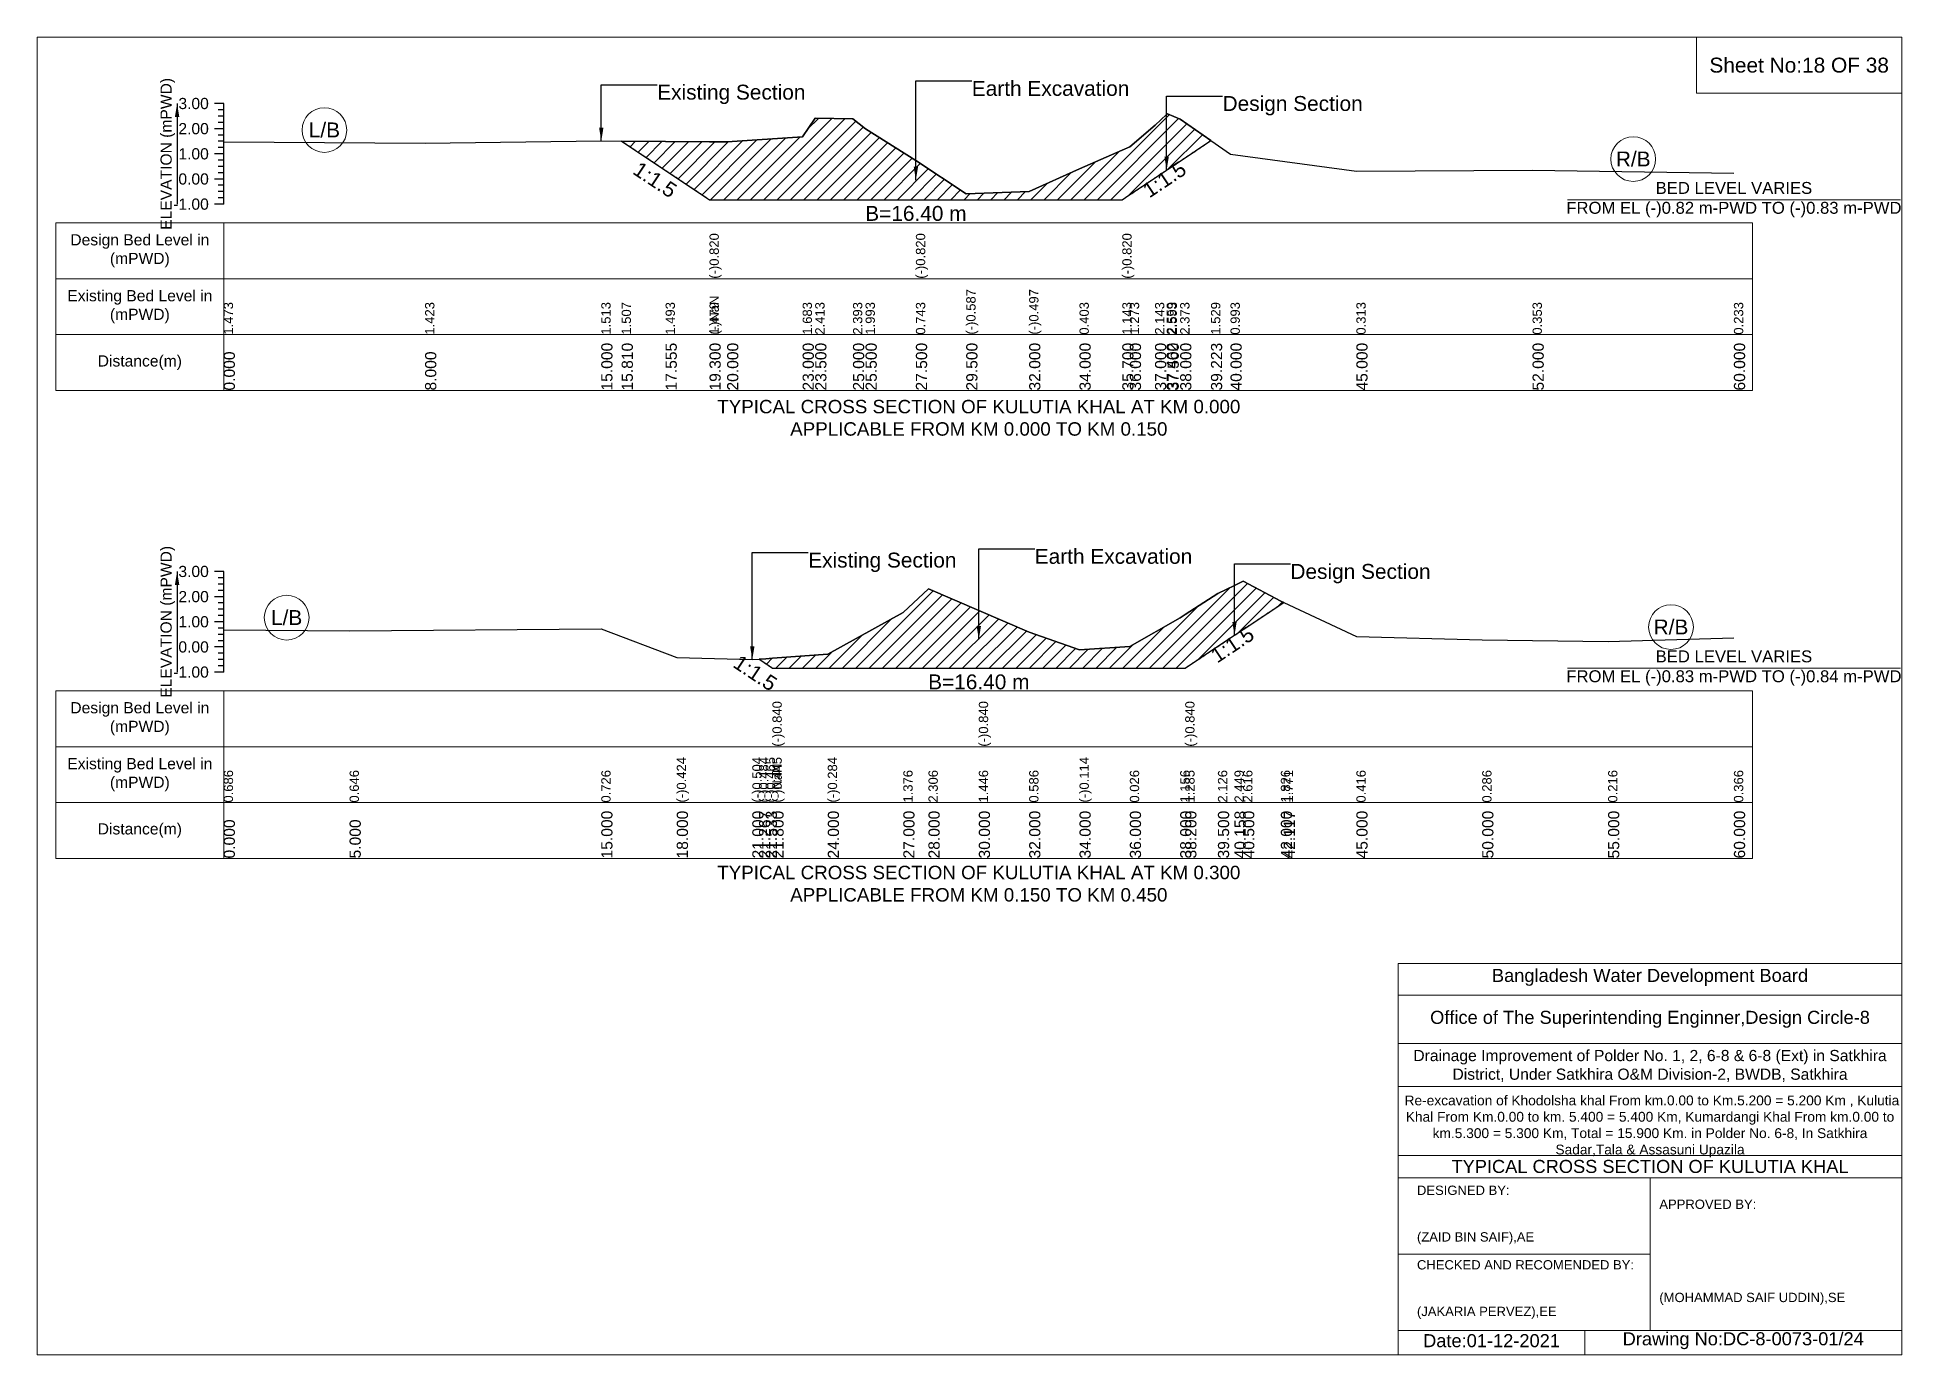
# Model space of a CAD drawing. Header units: inches. Extents: x 93000 to 476000, y -4242 to 0.
# Drawn here: x 270000 to 276000, y -4242 to 0 of the extents above; entities that cross this region are included whole.
import ezdxf

# ---------------------------------------------------------------- set-up
doc = ezdxf.new("R2010")
doc.units = ezdxf.units.IN
doc.header["$LTSCALE"] = 7
doc.header["$MEASUREMENT"] = 0
doc.linetypes.add('DASHED', pattern=[0.75, 0.5, -0.25])
for name, color, linetype, lineweight in [('Cross section Data Border', 7, 'Continuous', 9), ('Cross Section Labels', 7, 'Continuous', 9), ('Design_Bed_Level for Xsection', 7, 'DASHED', 25), ('Existing_Bed_Level for Xsection', 7, 'Continuous', 25), ('Long Section Labels', 7, 'Continuous', 9)]:
    doc.layers.add(name, color=color, linetype=linetype, lineweight=lineweight)
doc.styles.get("Standard").update_dxf_attribs({"font": 'arial.ttf'})
doc.dimstyles.get("Standard").update_dxf_attribs({"dimtxt": 0.18, "dimasz": 0.18, "dimexe": 0.18, "dimexo": 0.0625, "dimgap": 0.09, "dimtad": 0, "dimtih": 1, "dimtoh": 1, "dimdec": 4, "dimzin": 0, "dimdsep": 46, "dimtxsty": 'Standard', "dimcen": 0.09, "dimadec": 0, "dimazin": 0, "dimtfac": 1, "dimtdec": 4, "dimtofl": 0, "dimtmove": 0, "dimatfit": 3, "dimfxl": 1, "dimtolj": 1, "dimtzin": 0, "dimarcsym": 0})

msp = doc.modelspace()

# ---------------------------------------------------------------- texts
at = {"layer": 'Cross section Data Border', "attachment_point": 5}
for s, insert, char_height in [('Sheet No:18 OF 38', (275670, -90), 48), ('Bangladesh Water Development Board', (275190, -3027), 42), ('Office of The Superintending Enginner,Design Circle-8', (275190, -3162), 42)]:
    msp.add_mtext(s, dxfattribs=dict(at, insert=insert, char_height=char_height))
at = {"layer": 'Cross section Data Border'}
for s, insert, char_height, width, attachment_point in [('Design Bed Level in (mPWD)', (270330, -687.5), 36, 480, 5), ('Existing Bed Level in (mPWD)', (270330, -867.5), 36, 480, 5), ('Distance(m)', (270330, -1047.5), 36, 480, 5), ('Design Bed Level in (mPWD)', (270330, -2194.2), 36, 480, 5), ('Existing Bed Level in (mPWD)', (270330, -2374.2), 36, 480, 5), ('Distance(m)', (270330, -2554.2), 36, 480, 5), ('Drainage Improvement of Polder No. 1, 2, 6-8 & 6-8 (Ext) in Satkhira District, Under Satkhira O&M Division-2, BWDB, Satkhira', (275190, -3312), 36, 1680, 5), (' Re-excavation of Khodolsha khal From km.0.00 to Km.5.200 = 5.200 Km , Kulutia Khal From Km.0.00 to km. 5.400 = 5.400 Km, Kumardangi Khal From km.0.00 to km.5.300 = 5.300 Km, Total = 15.900 Km. in Polder No. 6-8, In Satkhira Sadar,Tala & Assasuni Upazila', (275190, -3507), 31.6143, 1620, 5), ('TYPICAL CROSS SECTION OF KULUTIA KHAL', (275190, -3636), 42, 1680, 5), ('DESIGNED BY:^J^J^J(ZAID BIN SAIF),AE', (274440, -3792), 30, 840, 4), ('APPROVED BY:^J^J^J^J^J^J(MOHAMMAD SAIF UDDIN),SE', (275220, -3912), 30, 840, 4), ('CHECKED AND RECOMENDED BY:^J^J^J(JAKARIA PERVEZ),EE', (274440, -4032), 30, 840, 4), ('Date:01-12-2021', (274680, -4197), 42, 840, 5), ('Drawing No:DC-8-0073-01/24', (275490, -4197), 42, 1320, 5)]:
    msp.add_mtext(s, dxfattribs=dict(at, insert=insert, char_height=char_height, width=width, attachment_point=attachment_point))
at = {"layer": 'Cross Section Labels'}
for s, insert, char_height, attachment_point in [('Existing Section', (271995, -152.7), 48, 1), ('Earth Excavation', (273007.5, -140.6), 48, 1), ('Design Section', (273814.4, -189.2), 48, 1), ('L/B', (270924, -298.7), 48, 5), ('R/B', (275136, -392.2), 48, 5), ('BED LEVEL VARIES ^JFROM EL (-)0.82 m-PWD TO (-)0.83 m-PWD', (275460, -522.9), 38.4, 5), ('B=16.40 m', (272827.5, -543.1), 48, 2), ('TYPICAL CROSS SECTION OF KULUTIA KHAL AT KM 0.000^JAPPLICABLE FROM KM 0.000 TO KM 0.150', (273030, -1225.5), 43.2, 5), ('Existing Section', (272481, -1659.4), 48, 1), ('Earth Excavation', (273210, -1647.3), 48, 1), ('Design Section', (274032.8, -1695.9), 48, 1), ('L/B', (270802.5, -1868.7), 48, 5), ('R/B', (275257.5, -1899.1), 48, 5), ('BED LEVEL VARIES ^JFROM EL (-)0.83 m-PWD TO (-)0.84 m-PWD', (275460, -2031.2), 38.4, 5), ('B=16.40 m', (273030, -2051.5), 48, 2), ('TYPICAL CROSS SECTION OF KULUTIA KHAL AT KM 0.300^JAPPLICABLE FROM KM 0.150 TO KM 0.450', (273030, -2725.5), 43.2, 5)]:
    msp.add_mtext(s, dxfattribs=dict(at, insert=insert, char_height=char_height, attachment_point=attachment_point))
at = {"layer": 'Cross Section Labels', "char_height": 48, "attachment_point": 2}
for insert, rotation in [((272001.7, -438.8), 326.30993), ((273614.1, -437.9), 33.69007), ((273832.6, -1935.6), 33.69007), ((272324, -2026.9), 326.30993)]:
    msp.add_mtext('1:1.5', dxfattribs=dict(at, insert=insert, rotation=rotation))
at = {"layer": 'Existing_Bed_Level for Xsection', "char_height": 36, "attachment_point": 5, "rotation": 90}
for insert in [(270420, -375.5), (270420, -1882.2)]:
    msp.add_mtext('ELEVATION (mPWD)', dxfattribs=dict(at, insert=insert))
at = {"layer": 'Existing_Bed_Level for Xsection', "char_height": 36, "attachment_point": 6}
for s, insert in [('3.00', (270552, -213.5)), ('2.00', (270552, -294.5)), ('1.00', (270552, -375.5)), ('0.00', (270552, -456.5)), ('-1.00', (270552, -537.5)), ('3.00', (270552, -1720.2)), ('2.00', (270552, -1801.2)), ('1.00', (270552, -1882.2)), ('0.00', (270552, -1963.2)), ('-1.00', (270552, -2044.2))]:
    msp.add_mtext(s, dxfattribs=dict(at, insert=insert))
at = {"layer": 'Long Section Labels', "attachment_point": 1, "rotation": 90}
for s, insert, char_height in [('(-)0.820', (272163.3, -777.5), 30), ('(-)0.820', (272827.5, -777.5), 30), ('(-)0.820', (273491.7, -777.5), 30), ('(-)NaN', (272163.3, -957.5), 30), ('(-)0.587', (272989.5, -957.5), 30), ('(-)0.497', (273192, -957.5), 30), ('1.473', (270600, -957.5), 30), ('1.473', (270600, -957.5), 30), ('1.423', (271248, -957.5), 30), ('1.513', (271815, -957.5), 30), ('1.507', (271880.6, -957.5), 30), ('1.493', (272022, -957.5), 30), ('1.479', (272163.3, -957.5), 30), ('1.479', (272163.3, -957.5), 30), ('1.683', (272463, -957.5), 30), ('2.413', (272503.5, -957.5), 30), ('2.393', (272625, -957.5), 30), ('1.993', (272665.5, -957.5), 30), ('0.743', (272827.5, -957.5), 30), ('0.743', (272827.5, -957.5), 30), ('0.743', (272827.5, -957.5), 30), ('0.403', (273354, -957.5), 30), ('1.143', (273491.7, -957.5), 30), ('1.143', (273491.7, -957.5), 30), ('1.143', (273491.7, -957.5), 30), ('1.273', (273516, -957.5), 30), ('2.143', (273597, -957.5), 30), ('2.559', (273634.4, -957.5), 30), ('2.593', (273637.5, -957.5), 30), ('2.373', (273678, -957.5), 30), ('1.529', (273777.1, -957.5), 30), ('0.993', (273840, -957.5), 30), ('0.313', (274245, -957.5), 30), ('0.353', (274812, -957.5), 30), ('0.233', (275460, -957.5), 30), ('0.000', (270600, -1137.5), 36), ('8.000', (271248, -1137.5), 36), ('15.000', (271815, -1137.5), 36), ('15.810', (271880.6, -1137.5), 36), ('17.555', (272022, -1137.5), 36), ('19.300', (272163.3, -1137.5), 36), ('19.300', (272163.3, -1137.5), 36), ('19.300', (272163.3, -1137.5), 36), ('20.000', (272220, -1137.5), 36), ('23.000', (272463, -1137.5), 36), ('23.500', (272503.5, -1137.5), 36), ('25.000', (272625, -1137.5), 36), ('25.500', (272665.5, -1137.5), 36), ('27.500', (272827.5, -1137.5), 36), ('27.500', (272827.5, -1137.5), 36), ('27.500', (272827.5, -1137.5), 36), ('29.500', (272989.5, -1137.5), 36), ('32.000', (273192, -1137.5), 36), ('34.000', (273354, -1137.5), 36), ('35.700', (273491.7, -1137.5), 36), ('35.700', (273491.7, -1137.5), 36), ('35.700', (273491.7, -1137.5), 36), ('36.000', (273516, -1137.5), 36), ('37.000', (273597, -1137.5), 36), ('37.462', (273634.4, -1137.5), 36), ('37.500', (273637.5, -1137.5), 36), ('38.000', (273678, -1137.5), 36), ('39.223', (273777.1, -1137.5), 36), ('40.000', (273840, -1137.5), 36), ('45.000', (274245, -1137.5), 36), ('52.000', (274812, -1137.5), 36), ('60.000', (275460, -1137.5), 36), ('(-)0.840', (272365.8, -2284.2), 30), ('(-)0.840', (273030, -2284.2), 30), ('(-)0.840', (273694.2, -2284.2), 30), ('(-)0.424', (272058, -2464.2), 30), ('(-)0.504', (272301, -2464.2), 30), ('(-)0.484', (272322.6, -2464.2), 30), ('(-)0.465', (272344.2, -2464.2), 30), ('(-)0.445', (272365.8, -2464.2), 30), ('(-)0.445', (272365.8, -2464.2), 30), ('(-)0.284', (272544, -2464.2), 30), ('(-)0.114', (273354, -2464.2), 30), ('0.686', (270600, -2464.2), 30), ('0.646', (271005, -2464.2), 30), ('0.726', (271815, -2464.2), 30), ('(-)NaN', (272365.8, -2464.2), 30), ('(-)NaN', (272365.8, -2464.2), 30), ('1.376', (272787, -2464.2), 30), ('2.306', (272868, -2464.2), 30), ('1.446', (273030, -2464.2), 30), ('1.446', (273030, -2464.2), 30), ('1.446', (273030, -2464.2), 30), ('0.586', (273192, -2464.2), 30), ('0.026', (273516, -2464.2), 30), ('1.156', (273678, -2464.2), 30), ('1.285', (273694.2, -2464.2), 30), ('1.285', (273694.2, -2464.2), 30), ('2.126', (273799.5, -2464.2), 30), ('2.449', (273852.8, -2464.2), 30), ('2.616', (273880.5, -2464.2), 30), ('1.826', (274002, -2464.2), 30), ('1.771', (274011.5, -2464.2), 30), ('0.416', (274245, -2464.2), 30), ('0.286', (274650, -2464.2), 30), ('0.216', (275055, -2464.2), 30), ('0.366', (275460, -2464.2), 30), ('15.000', (271815, -2644.2), 36), ('18.000', (272058, -2644.2), 36), ('21.000', (272301, -2644.2), 36), ('21.267', (272322.6, -2644.2), 36), ('21.533', (272344.2, -2644.2), 36), ('21.800', (272365.8, -2644.2), 36), ('21.800', (272365.8, -2644.2), 36), ('21.800', (272365.8, -2644.2), 36), ('24.000', (272544, -2644.2), 36), ('27.000', (272787, -2644.2), 36), ('28.000', (272868, -2644.2), 36), ('30.000', (273030, -2644.2), 36), ('30.000', (273030, -2644.2), 36), ('30.000', (273030, -2644.2), 36), ('32.000', (273192, -2644.2), 36), ('34.000', (273354, -2644.2), 36), ('36.000', (273516, -2644.2), 36), ('38.000', (273678, -2644.2), 36), ('38.200', (273694.2, -2644.2), 36), ('38.200', (273694.2, -2644.2), 36), ('38.200', (273694.2, -2644.2), 36), ('39.500', (273799.5, -2644.2), 36), ('40.158', (273852.8, -2644.2), 36), ('40.500', (273880.5, -2644.2), 36), ('42.000', (274002, -2644.2), 36), ('42.117', (274011.5, -2644.2), 36), ('45.000', (274245, -2644.2), 36), ('50.000', (274650, -2644.2), 36), ('55.000', (275055, -2644.2), 36), ('60.000', (275460, -2644.2), 36), ('0.000', (270600, -2644.2), 36), ('5.000', (271005, -2644.2), 36)]:
    msp.add_mtext(s, dxfattribs=dict(at, insert=insert, char_height=char_height))

# ---------------------------------------------------------------- hatches: boundary and pattern name
at = {"layer": 'Existing_Bed_Level for Xsection'}
h = msp.add_hatch(dxfattribs=at)
h.set_pattern_fill('ANSI31', color=256, scale=243, style=0)
h.paths.add_polyline_path([(271880.6, -334.4), (272022, -428.6), (272163.3, -522.9), (272220, -522.9), (272463, -522.9), (272503.5, -522.9), (272625, -522.9), (272665.5, -522.9), (272827.5, -522.9), (272989.5, -522.9), (273192, -522.9), (273354, -522.9), (273491.7, -522.9), (273516, -506.7), (273597, -452.7), (273634.4, -427.7), (273637.5, -425.7), (273678, -398.7), (273777.1, -332.6), (273678, -264.2), (273637.5, -246.4), (273634.4, -249.2), (273597, -282.9), (273516, -353.3), (273491.7, -363.9), (273354, -423.8), (273192, -496.7), (272989.5, -504), (272827.5, -396.3), (272665.5, -295), (272625, -262.6), (272503.5, -261), (272463, -320.1), (272220, -337.1), (272163.3, -336.7), (272022, -335.6)])
h = msp.add_hatch(dxfattribs=at)
h.set_pattern_fill('ANSI31', color=256, scale=243, style=0)
h.paths.add_polyline_path([(272322.6, -2002.4), (272344.2, -2016.8), (272365.8, -2031.2), (272544, -2031.2), (272787, -2031.2), (272868, -2031.2), (273030, -2031.2), (273192, -2031.2), (273354, -2031.2), (273516, -2031.2), (273678, -2031.2), (273694.2, -2031.2), (273799.5, -1961), (273852.8, -1925.5), (273880.5, -1907), (274002, -1826), (274011.5, -1819.7), (274002, -1815.3), (273880.5, -1751.3), (273852.8, -1764.8), (273799.5, -1791), (273694.2, -1859.1), (273678, -1869.5), (273516, -1961.1), (273354, -1972.4), (273192, -1915.7), (273030, -1846), (272868, -1776.4), (272787, -1851.7), (272544, -1986.2), (272365.8, -1999.2), (272344.2, -2000.8)])

# ---------------------------------------------------------------- linework, layer by layer
at = {"layer": 'Cross section Data Border'}
for points in [[(270000, 0), (276000, 0), (276000, -4242), (270000, -4242)], [(275340, 0), (276000, 0), (276000, -180), (275340, -180)], [(270060, -597.5), (275520, -597.5), (275520, -1137.5), (270060, -1137.5)], [(270060, -2104.2), (275520, -2104.2), (275520, -2644.2), (270060, -2644.2)]]:
    msp.add_lwpolyline(points, close=True, dxfattribs=at)
for points in [[(270600, -597.5), (270600, -1137.5)], [(270060, -777.5), (275520, -777.5)], [(270060, -957.5), (275520, -957.5)], [(270600, -2104.2), (270600, -2644.2)], [(270060, -2284.2), (275520, -2284.2)], [(270060, -2464.2), (275520, -2464.2)], [(274380, -4242), (274380, -2982), (276000, -2982)], [(274380, -3084), (276000, -3084)], [(274380, -3240), (276000, -3240)], [(274380, -3378), (276000, -3378)], [(274380, -3600), (276000, -3600)], [(274380, -3672), (276000, -3672)], [(275190, -3672), (275190, -4164)], [(274380, -3918), (275190, -3918)], [(274380, -4164), (276000, -4164)], [(274980, -4164), (274980, -4242)]]:
    msp.add_lwpolyline(points, dxfattribs=at)
at = {"layer": 'Cross Section Labels'}
for points in [[(274924.2, -522.9), (275995.8, -522.9)], [(274924.2, -2031.2), (275995.8, -2031.2)]]:
    msp.add_lwpolyline(points, dxfattribs=at)
for centre in [(270924, -298.7), (275136, -392.2), (270802.5, -1868.7), (275257.5, -1899.1)]:
    msp.add_circle(centre, 72, dxfattribs=at)
at = {"layer": 'Design_Bed_Level for Xsection'}
for points in [[(271880.6, -334.4), (272022, -428.6), (272163.3, -522.9), (272827.5, -522.9), (273491.7, -522.9), (273634.4, -427.7), (273777.1, -332.6)], [(272322.6, -2002.4), (272344.2, -2016.8), (272365.8, -2031.2), (273030, -2031.2), (273694.2, -2031.2), (273852.8, -1925.5), (274011.5, -1819.7)]]:
    msp.add_lwpolyline(points, dxfattribs=at)
at = {"layer": 'Existing_Bed_Level for Xsection'}
for points in [[(270600, -213.5), (270570, -213.5)], [(270600, -233.7), (270582, -233.7)], [(270600, -537.5), (270600, -456.5), (270600, -375.5), (270600, -294.5), (270600, -213.5)], [(270600, -294.5), (270570, -294.5)], [(270600, -254), (270582, -254)], [(270600, -274.2), (270582, -274.2)], [(270600, -337.1), (271248, -341.2), (271815, -333.9), (271880.6, -334.4), (272022, -335.6), (272163.3, -336.7), (272163.3, -336.7), (272220, -337.1), (272463, -320.1), (272503.5, -261), (272625, -262.6), (272665.5, -295), (272827.5, -396.3), (272827.5, -396.3), (272989.5, -504), (273192, -496.7), (273354, -423.8), (273491.7, -363.9), (273491.7, -363.9), (273516, -353.3), (273597, -282.9), (273634.4, -249.2), (273637.5, -246.4), (273678, -264.2), (273777.1, -332.6), (273840, -376), (274245, -431.1), (274812, -427.9), (275460, -437.6)], [(270600, -314.7), (270582, -314.7)], [(270600, -335), (270582, -335)], [(270600, -355.2), (270582, -355.2)], [(270600, -375.5), (270570, -375.5)], [(270600, -395.7), (270582, -395.7)], [(270600, -416), (270582, -416)], [(270600, -456.5), (270570, -456.5)], [(270600, -436.2), (270582, -436.2)], [(270600, -476.7), (270582, -476.7)], [(270600, -537.5), (270570, -537.5)], [(270600, -497), (270582, -497)], [(270600, -517.2), (270582, -517.2)], [(270600, -1720.2), (270570, -1720.2)], [(270600, -2044.2), (270600, -1963.2), (270600, -1882.2), (270600, -1801.2), (270600, -1720.2)], [(270600, -1740.4), (270582, -1740.4)], [(270600, -1760.7), (270582, -1760.7)], [(270600, -1780.9), (270582, -1780.9)], [(270600, -1907.6), (271005, -1910.8), (271815, -1904.4), (272058, -1997.5), (272301, -2004), (272322.6, -2002.4), (272344.2, -2000.8), (272365.8, -1999.2), (272365.8, -1999.2), (272544, -1986.2), (272787, -1851.7), (272868, -1776.4), (273030, -1846), (273030, -1846), (273192, -1915.7), (273354, -1972.4), (273516, -1961.1), (273678, -1869.5), (273694.2, -1859.1), (273694.2, -1859.1), (273799.5, -1791), (273852.8, -1764.8), (273880.5, -1751.3), (274002, -1815.3), (274011.5, -1819.7), (274245, -1929.5), (274650, -1940), (275055, -1945.7), (275460, -1933.5)], [(270600, -1801.2), (270570, -1801.2)], [(270600, -1821.4), (270582, -1821.4)], [(270600, -1841.7), (270582, -1841.7)], [(270600, -1882.2), (270570, -1882.2)], [(270600, -1861.9), (270582, -1861.9)], [(270600, -1902.4), (270582, -1902.4)], [(270600, -1963.2), (270570, -1963.2)], [(270600, -1922.7), (270582, -1922.7)], [(270600, -1942.9), (270582, -1942.9)], [(270600, -1983.4), (270582, -1983.4)], [(270600, -2003.7), (270582, -2003.7)], [(270600, -2023.9), (270582, -2023.9)], [(270600, -2044.2), (270570, -2044.2)]]:
    msp.add_lwpolyline(points, dxfattribs=at)
for points in [[(271880.6, -334.4), (272022, -428.6), (272163.3, -522.9), (272163.3, -522.9), (272220, -522.9), (272463, -522.9), (272503.5, -522.9), (272625, -522.9), (272665.5, -522.9), (272827.5, -522.9), (272827.5, -522.9), (272989.5, -522.9), (273192, -522.9), (273354, -522.9), (273491.7, -522.9), (273491.7, -522.9), (273516, -506.7), (273597, -452.7), (273634.4, -427.7), (273637.5, -425.7), (273678, -398.7), (273777.1, -332.6), (273777.1, -332.6), (273777.1, -332.6), (273678, -264.2), (273637.5, -246.4), (273634.4, -249.2), (273597, -282.9), (273516, -353.3), (273491.7, -363.9), (273491.7, -363.9), (273354, -423.8), (273192, -496.7), (272989.5, -504), (272827.5, -396.3), (272827.5, -396.3), (272665.5, -295), (272625, -262.6), (272503.5, -261), (272463, -320.1), (272220, -337.1), (272163.3, -336.7), (272163.3, -336.7), (272022, -335.6)], [(272322.6, -2002.4), (272344.2, -2016.8), (272365.8, -2031.2), (272365.8, -2031.2), (272544, -2031.2), (272787, -2031.2), (272868, -2031.2), (273030, -2031.2), (273030, -2031.2), (273192, -2031.2), (273354, -2031.2), (273516, -2031.2), (273678, -2031.2), (273694.2, -2031.2), (273694.2, -2031.2), (273799.5, -1961), (273852.8, -1925.5), (273880.5, -1907), (274002, -1826), (274011.5, -1819.7), (274011.5, -1819.7), (274011.5, -1819.7), (274002, -1815.3), (273880.5, -1751.3), (273852.8, -1764.8), (273799.5, -1791), (273694.2, -1859.1), (273694.2, -1859.1), (273678, -1869.5), (273516, -1961.1), (273354, -1972.4), (273192, -1915.7), (273030, -1846), (273030, -1846), (272868, -1776.4), (272787, -1851.7), (272544, -1986.2), (272365.8, -1999.2), (272365.8, -1999.2), (272344.2, -2000.8)]]:
    msp.add_lwpolyline(points, close=True, dxfattribs=at)

msp.set_redraw_order([(e.dxf.handle, doc.entitydb.next_handle()) for e in msp.query("TEXT MTEXT ATTDEF DIMENSION ARC_DIMENSION")])  # texts and dimensions are drawn at this point

# ---------------------------------------------------------------- leaders
at = {"layer": 'Cross Section Labels', "annotation_type": 0, "has_hookline": 1, "hookline_direction": 0}
for points, text_width in [([(271815, -333.9), (271815, -152.7), (271994.9, -152.7)], 467.2), ([(272827.5, -459.6), (272827.5, -140.6), (273007.4, -140.6)], 497), ([(273634.4, -427.7), (273634.4, -189.2), (273814.3, -189.2)], 441.2), ([(272301, -2004), (272301, -1659.4), (272480.9, -1659.4)], 467.2), ([(273030, -1938.6), (273030, -1647.3), (273209.9, -1647.3)], 497), ([(273852.8, -1925.5), (273852.8, -1695.9), (274032.7, -1695.9)], 441.2)]:
    msp.add_leader(points, dimstyle='Standard', override={"dimasz": 43.2}, dxfattribs=dict(at, text_width=text_width))
at = {"layer": 'Existing_Bed_Level for Xsection'}
for points in [[(270450, -213.5), (270450, -537.5)], [(270450, -1720.2), (270450, -2044.2)]]:
    msp.add_leader(points, dimstyle='Standard', override={"dimasz": 43.2}, dxfattribs=at)

doc.saveas('drawing.dxf')
